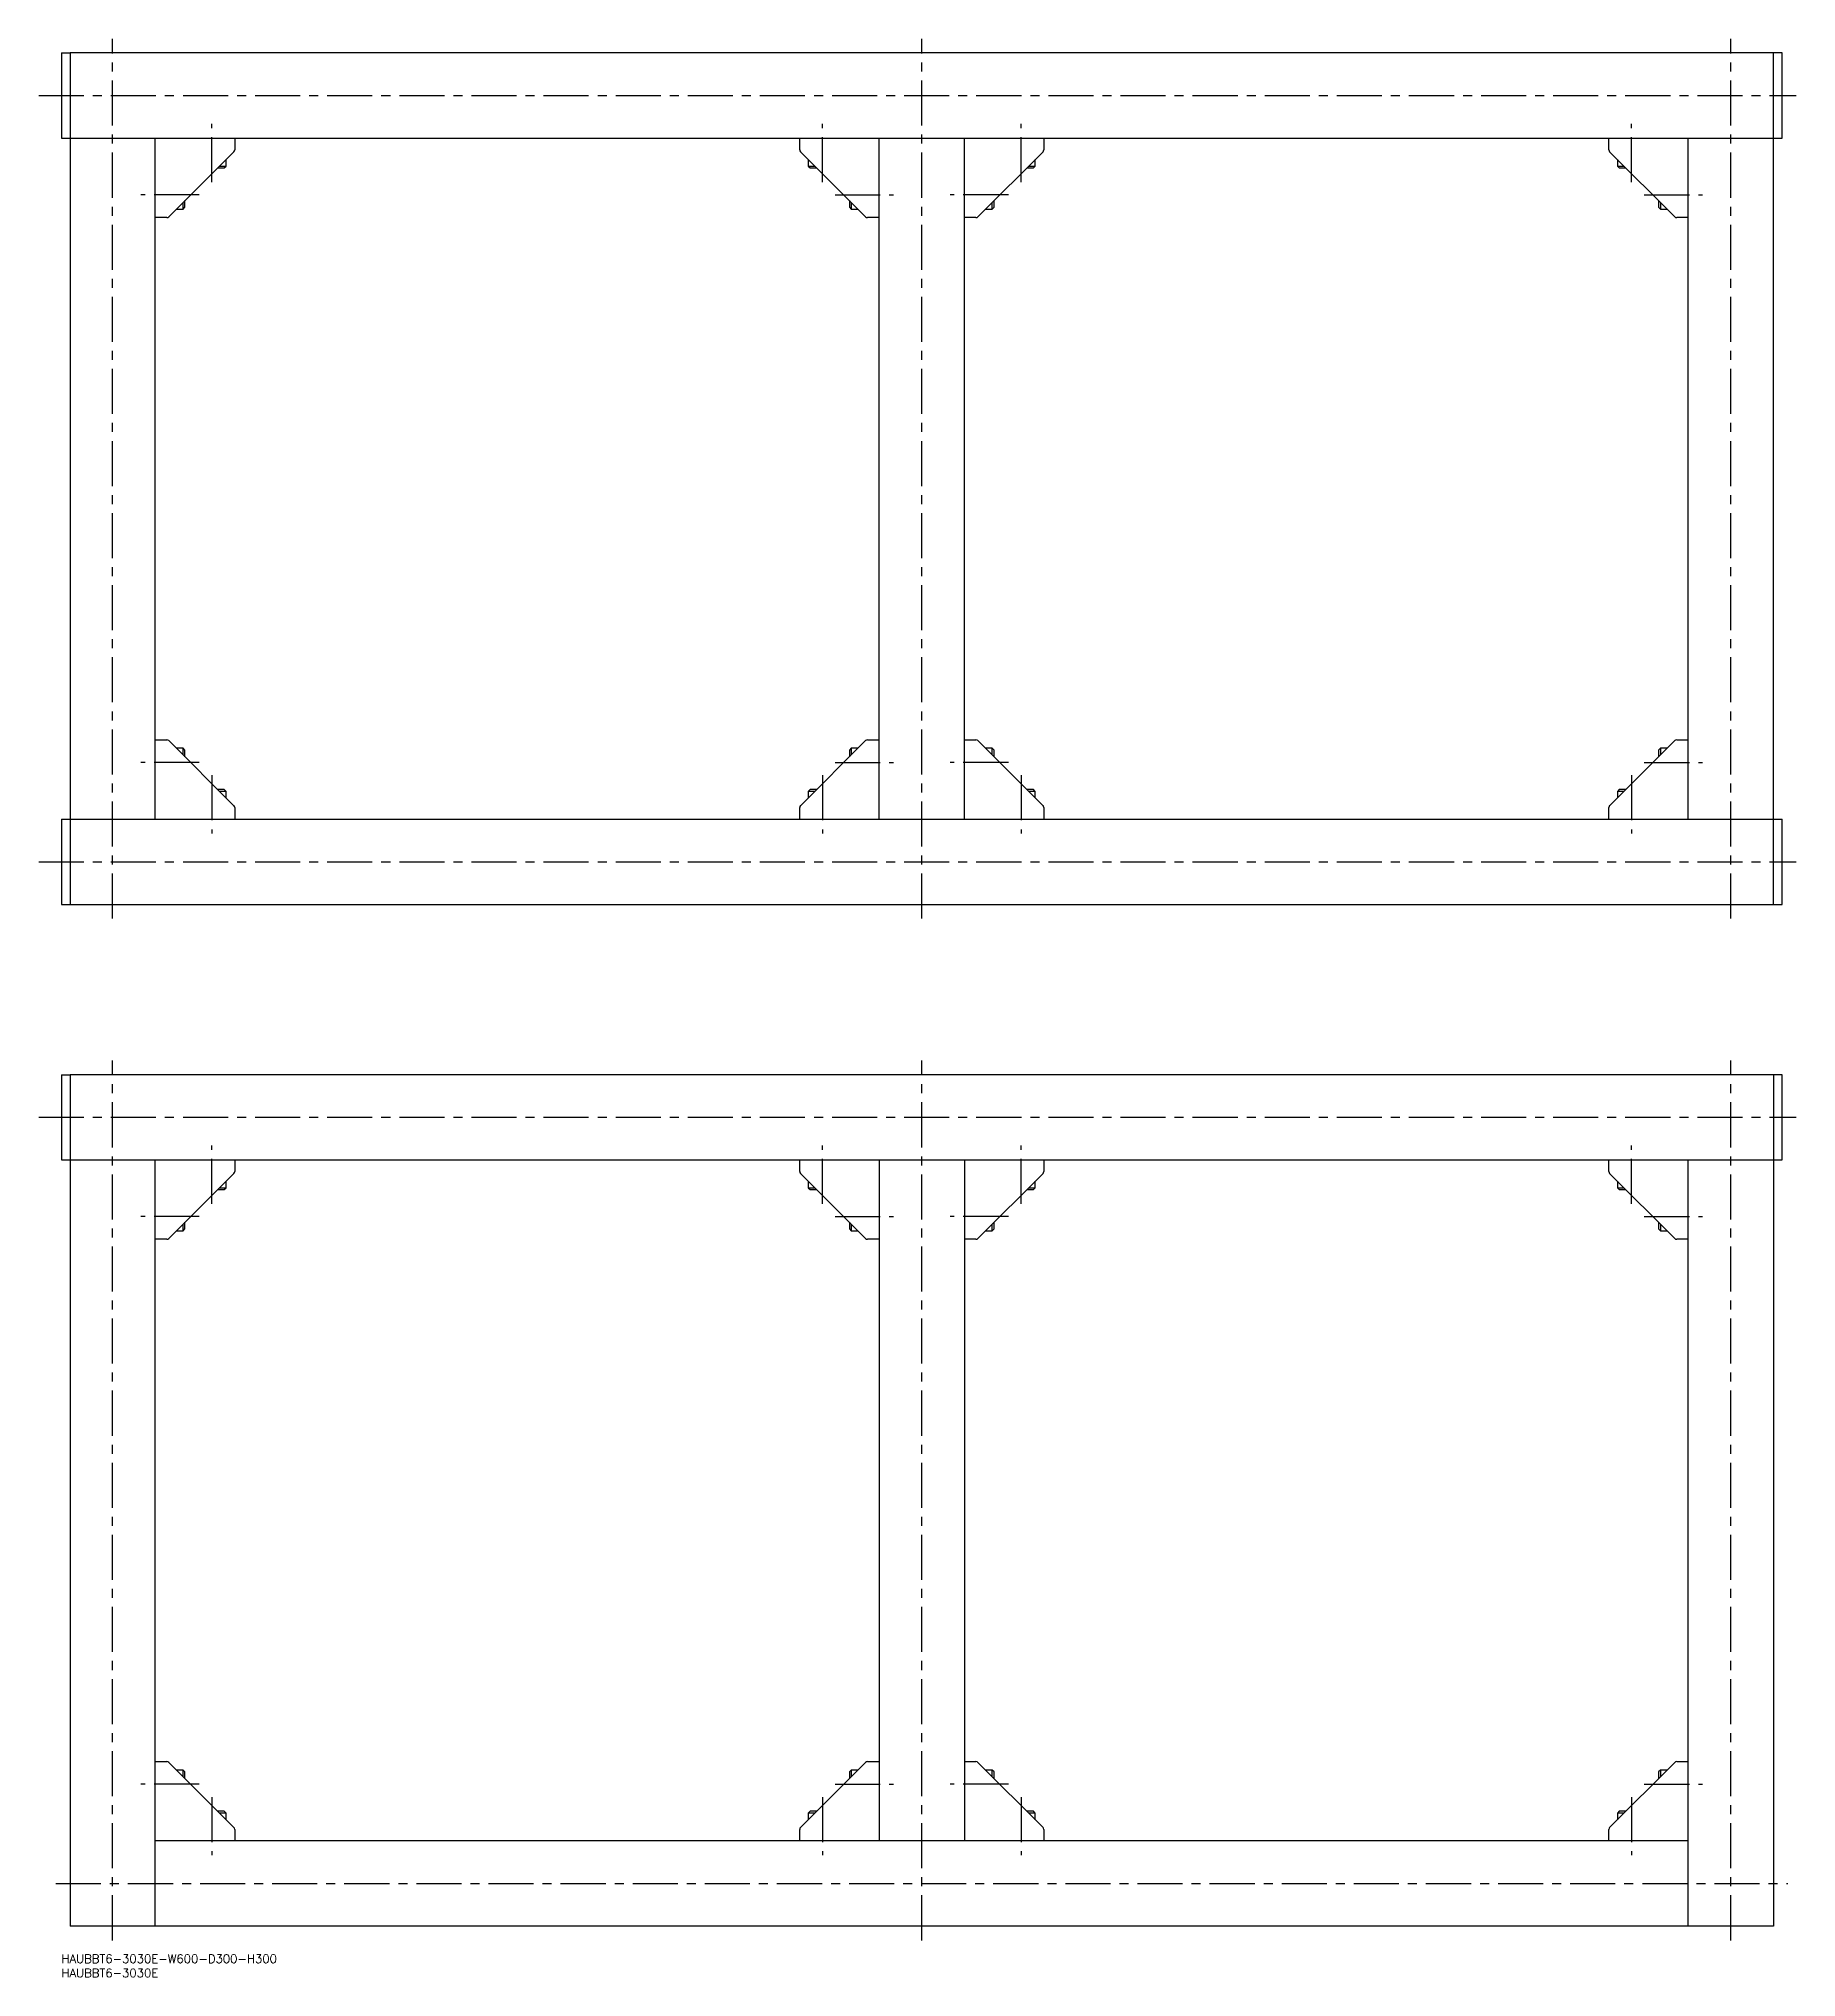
# Model space of a CAD drawing. Extents: x -8 to 1061, y -8 to 675.
# Drawn here: x -8 to 611, y -8 to 675 of the extents above; entities that cross this region are included whole.
import ezdxf

# ---------------------------------------------------------------- set-up
doc = ezdxf.new("R2010")
doc.units = 0
doc.header["$LTSCALE"] = 0.5
doc.linetypes.add('CENTER', pattern=[50.8, 31.75, -6.35, 6.35, -6.35])
for name, color, linetype in [('MSM_CENTER', 1, 'CENTER'), ('MSM_CONTINUOUS', 7, 'CONTINUOUS'), ('MSM_PART_NUMBER', 7, 'CONTINUOUS')]:
    doc.layers.add(name, color=color, linetype=linetype)
doc.styles.get("Standard").update_dxf_attribs({"font": 'txt.shx', "height": 3, "bigfont": 'bigfont.shx'})

# ---------------------------------------------------------------- blocks, each defined once
blk = doc.blocks.new('*U8')
at = {"layer": 'MSM_PART_NUMBER'}
blk.add_text('HAUBBT6-3030E-W600-D300-H300', height=3, dxfattribs=at).set_placement((0, -3))
blk = doc.blocks.new('*U9')
at = {"layer": 'MSM_PART_NUMBER'}
blk.add_text('HAUBBT6-3030E', height=3, dxfattribs=at).set_placement((0, -8))

msp = doc.modelspace()

# ---------------------------------------------------------------- linework, layer by layer
at = {"layer": 'MSM_CENTER'}
for p, q in [((18, 365), (18, 675)), ((303, 365), (303, 675)), ((588, 365), (588, 675)), ((-8, 655), (611, 655)), ((53, 624.5), (53, 645)), ((268, 624.5), (268, 645)), ((338, 624.5), (338, 645)), ((553, 624.5), (553, 645)), ((48.5, 620), (28, 620)), ((272.5, 620), (293, 620)), ((333.5, 620), (313, 620)), ((557.5, 620), (578, 620)), ((48.5, 420), (28, 420)), ((272.5, 420), (293, 420)), ((333.5, 420), (313, 420)), ((557.5, 420), (578, 420)), ((53, 415.5), (53, 395)), ((268, 415.5), (268, 395)), ((338, 415.5), (338, 395)), ((553, 415.5), (553, 395)), ((-8, 385), (611, 385)), ((18, 5), (18, 315)), ((303, 5), (303, 315)), ((588, 5), (588, 315)), ((-8, 295), (611, 295)), ((53, 264.5), (53, 285)), ((268, 264.5), (268, 285)), ((338, 264.5), (338, 285)), ((553, 264.5), (553, 285)), ((48.5, 260), (28, 260)), ((272.5, 260), (293, 260)), ((333.5, 260), (313, 260)), ((557.5, 260), (578, 260)), ((48.5, 60), (28, 60)), ((53, 55.5), (53, 35)), ((268, 55.5), (268, 35)), ((272.5, 60), (293, 60)), ((333.5, 60), (313, 60)), ((338, 55.5), (338, 35)), ((553, 55.5), (553, 35)), ((557.5, 60), (578, 60)), ((-2, 25), (608, 25))]:
    msp.add_line(p, q, dxfattribs=at)
at = {"layer": 'MSM_CONTINUOUS'}
for p, q in [((0, 670), (3, 670)), ((0, 670), (0, 640)), ((3, 670), (3, 370)), ((606, 670), (3, 670)), ((603, 370), (603, 670)), ((606, 640), (606, 670)), ((0, 640), (606, 640)), ((33, 400), (33, 640)), ((60.71, 635.21), (37.79, 612.29)), ((61, 640), (61, 635.91)), ((260, 635.91), (260, 640)), ((283.21, 612.29), (260.29, 635.21)), ((288, 400), (288, 640)), ((318, 400), (318, 640)), ((345.71, 635.21), (322.79, 612.29)), ((346, 640), (346, 635.91)), ((545, 635.91), (545, 640)), ((568.21, 612.29), (545.29, 635.21)), ((573, 400), (573, 640)), ((55, 629.5), (57.33, 629.5)), ((55.67, 630.17), (58, 630.17)), ((57.33, 629.5), (58, 630.17)), ((58, 630.17), (58, 632.5)), ((263, 632.5), (263, 630.17)), ((263, 630.17), (263.67, 629.5)), ((263, 630.17), (265.33, 630.17)), ((263.67, 629.5), (266, 629.5)), ((340, 629.5), (342.33, 629.5)), ((340.67, 630.17), (343, 630.17)), ((342.33, 629.5), (343, 630.17)), ((343, 630.17), (343, 632.5)), ((548, 632.5), (548, 630.17)), ((548, 630.17), (548.67, 629.5)), ((548, 630.17), (550.33, 630.17)), ((548.67, 629.5), (551, 629.5)), ((40.5, 615), (42.83, 615)), ((42.83, 615), (42.83, 617.33)), ((42.83, 615), (43.5, 615.67)), ((43.5, 615.67), (43.5, 618)), ((277.5, 618), (277.5, 615.67)), ((277.5, 615.67), (278.17, 615)), ((278.17, 617.33), (278.17, 615)), ((278.17, 615), (280.5, 615)), ((325.5, 615), (327.83, 615)), ((327.83, 615), (327.83, 617.33)), ((327.83, 615), (328.5, 615.67)), ((328.5, 615.67), (328.5, 618)), ((562.5, 618), (562.5, 615.67)), ((562.5, 615.67), (563.17, 615)), ((563.17, 617.33), (563.17, 615)), ((563.17, 615), (565.5, 615)), ((37.09, 612), (33, 612)), ((288, 612), (283.91, 612)), ((322.09, 612), (318, 612)), ((573, 612), (568.91, 612)), ((33, 428), (37.09, 428)), ((37.79, 427.71), (60.71, 404.79)), ((42.83, 425), (40.5, 425)), ((43.5, 424.33), (42.83, 425)), ((42.83, 422.67), (42.83, 425)), ((43.5, 422), (43.5, 424.33)), ((260.29, 404.79), (283.21, 427.71)), ((278.17, 425), (277.5, 424.33)), ((277.5, 424.33), (277.5, 422)), ((280.5, 425), (278.17, 425)), ((278.17, 425), (278.17, 422.67)), ((283.91, 428), (288, 428)), ((318, 428), (322.09, 428)), ((322.79, 427.71), (345.71, 404.79)), ((327.83, 425), (325.5, 425)), ((328.5, 424.33), (327.83, 425)), ((327.83, 422.67), (327.83, 425)), ((328.5, 422), (328.5, 424.33)), ((545.29, 404.79), (568.21, 427.71)), ((563.17, 425), (562.5, 424.33)), ((562.5, 424.33), (562.5, 422)), ((565.5, 425), (563.17, 425)), ((563.17, 425), (563.17, 422.67)), ((568.91, 428), (573, 428)), ((57.33, 410.5), (55, 410.5)), ((58, 409.83), (55.67, 409.83)), ((58, 409.83), (57.33, 410.5)), ((58, 407.5), (58, 409.83)), ((263.67, 410.5), (263, 409.83)), ((263, 409.83), (263, 407.5)), ((265.33, 409.83), (263, 409.83)), ((266, 410.5), (263.67, 410.5)), ((342.33, 410.5), (340, 410.5)), ((343, 409.83), (340.67, 409.83)), ((343, 409.83), (342.33, 410.5)), ((343, 407.5), (343, 409.83)), ((548.67, 410.5), (548, 409.83)), ((548, 409.83), (548, 407.5)), ((550.33, 409.83), (548, 409.83)), ((551, 410.5), (548.67, 410.5)), ((61, 404.09), (61, 400)), ((260, 400), (260, 404.09)), ((346, 404.09), (346, 400)), ((545, 400), (545, 404.09)), ((0, 400), (606, 400)), ((0, 400), (0, 370)), ((606, 370), (606, 400)), ((0, 370), (606, 370)), ((0, 310), (3, 310)), ((0, 310), (0, 280)), ((3, 310), (3, 280)), ((606, 310), (3, 310)), ((603, 310), (603, 10)), ((606, 280), (606, 310)), ((0, 280), (606, 280)), ((3, 280), (3, 10)), ((33, 10), (33, 280)), ((60.71, 275.21), (37.79, 252.29)), ((61, 280), (61, 275.91)), ((260, 275.91), (260, 280)), ((283.21, 252.29), (260.29, 275.21)), ((288, 280), (288, 40)), ((318, 280), (318, 40)), ((345.71, 275.21), (322.79, 252.29)), ((346, 280), (346, 275.91)), ((545, 275.91), (545, 280)), ((568.21, 252.29), (545.29, 275.21)), ((573, 10), (573, 280)), ((55, 269.5), (57.33, 269.5)), ((55.67, 270.17), (58, 270.17)), ((57.33, 269.5), (58, 270.17)), ((58, 270.17), (58, 272.5)), ((263, 272.5), (263, 270.17)), ((263, 270.17), (263.67, 269.5)), ((263, 270.17), (265.33, 270.17)), ((263.67, 269.5), (266, 269.5)), ((340, 269.5), (342.33, 269.5)), ((340.67, 270.17), (343, 270.17)), ((342.33, 269.5), (343, 270.17)), ((343, 270.17), (343, 272.5)), ((548, 272.5), (548, 270.17)), ((548, 270.17), (548.67, 269.5)), ((548, 270.17), (550.33, 270.17)), ((548.67, 269.5), (551, 269.5)), ((40.5, 255), (42.83, 255)), ((42.83, 255), (42.83, 257.33)), ((42.83, 255), (43.5, 255.67)), ((43.5, 255.67), (43.5, 258)), ((277.5, 258), (277.5, 255.67)), ((277.5, 255.67), (278.17, 255)), ((278.17, 257.33), (278.17, 255)), ((278.17, 255), (280.5, 255)), ((325.5, 255), (327.83, 255)), ((327.83, 255), (327.83, 257.33)), ((327.83, 255), (328.5, 255.67)), ((328.5, 255.67), (328.5, 258)), ((562.5, 258), (562.5, 255.67)), ((562.5, 255.67), (563.17, 255)), ((563.17, 257.33), (563.17, 255)), ((563.17, 255), (565.5, 255)), ((37.09, 252), (33, 252)), ((288, 252), (283.91, 252)), ((322.09, 252), (318, 252)), ((573, 252), (568.91, 252)), ((33, 68), (37.09, 68)), ((37.79, 67.71), (60.71, 44.79)), ((42.83, 65), (40.5, 65)), ((43.5, 64.33), (42.83, 65)), ((42.83, 62.67), (42.83, 65)), ((43.5, 62), (43.5, 64.33)), ((260.29, 44.79), (283.21, 67.71)), ((278.17, 65), (277.5, 64.33)), ((277.5, 64.33), (277.5, 62)), ((280.5, 65), (278.17, 65)), ((278.17, 65), (278.17, 62.67)), ((283.91, 68), (288, 68)), ((318, 68), (322.09, 68)), ((322.79, 67.71), (345.71, 44.79)), ((327.83, 65), (325.5, 65)), ((328.5, 64.33), (327.83, 65)), ((327.83, 62.67), (327.83, 65)), ((328.5, 62), (328.5, 64.33)), ((545.29, 44.79), (568.21, 67.71)), ((563.17, 65), (562.5, 64.33)), ((562.5, 64.33), (562.5, 62)), ((565.5, 65), (563.17, 65)), ((563.17, 65), (563.17, 62.67)), ((568.91, 68), (573, 68)), ((57.33, 50.5), (55, 50.5)), ((58, 49.83), (55.67, 49.83)), ((58, 49.83), (57.33, 50.5)), ((58, 47.5), (58, 49.83)), ((263.67, 50.5), (263, 49.83)), ((263, 49.83), (263, 47.5)), ((265.33, 49.83), (263, 49.83)), ((266, 50.5), (263.67, 50.5)), ((342.33, 50.5), (340, 50.5)), ((343, 49.83), (340.67, 49.83)), ((343, 49.83), (342.33, 50.5)), ((343, 47.5), (343, 49.83)), ((548.67, 50.5), (548, 49.83)), ((548, 49.83), (548, 47.5)), ((550.33, 49.83), (548, 49.83)), ((551, 50.5), (548.67, 50.5)), ((61, 44.09), (61, 40)), ((260, 40), (260, 44.09)), ((346, 44.09), (346, 40)), ((545, 40), (545, 44.09)), ((573, 40), (33, 40)), ((603, 10), (3, 10))]:
    msp.add_line(p, q, dxfattribs=at)
for centre, start, end in [((60, 635.91), 315, 0), ((261, 635.91), 180, 225), ((345, 635.91), 315, 0), ((546, 635.91), 180, 225), ((37.09, 613), 270, 315), ((283.91, 613), 225, 270), ((322.09, 613), 270, 315), ((568.91, 613), 225, 270), ((37.09, 427), 45, 90), ((283.91, 427), 90, 135), ((322.09, 427), 45, 90), ((568.91, 427), 90, 135), ((60, 404.09), 0, 45), ((261, 404.09), 135, 180), ((345, 404.09), 0, 45), ((546, 404.09), 135, 180), ((60, 275.91), 315, 0), ((261, 275.91), 180, 225), ((345, 275.91), 315, 0), ((546, 275.91), 180, 225), ((37.09, 253), 270, 315), ((283.91, 253), 225, 270), ((322.09, 253), 270, 315), ((568.91, 253), 225, 270), ((37.09, 67), 45, 90), ((283.91, 67), 90, 135), ((322.09, 67), 45, 90), ((568.91, 67), 90, 135), ((60, 44.09), 0, 45), ((261, 44.09), 135, 180), ((345, 44.09), 0, 45), ((546, 44.09), 135, 180)]:
    msp.add_arc(centre, 1, start, end, dxfattribs=at)

# ---------------------------------------------------------------- block references
for name in ['*U8', '*U9']:
    msp.add_blockref(name, (0, 0), dxfattribs=at)

doc.saveas('drawing.dxf')
